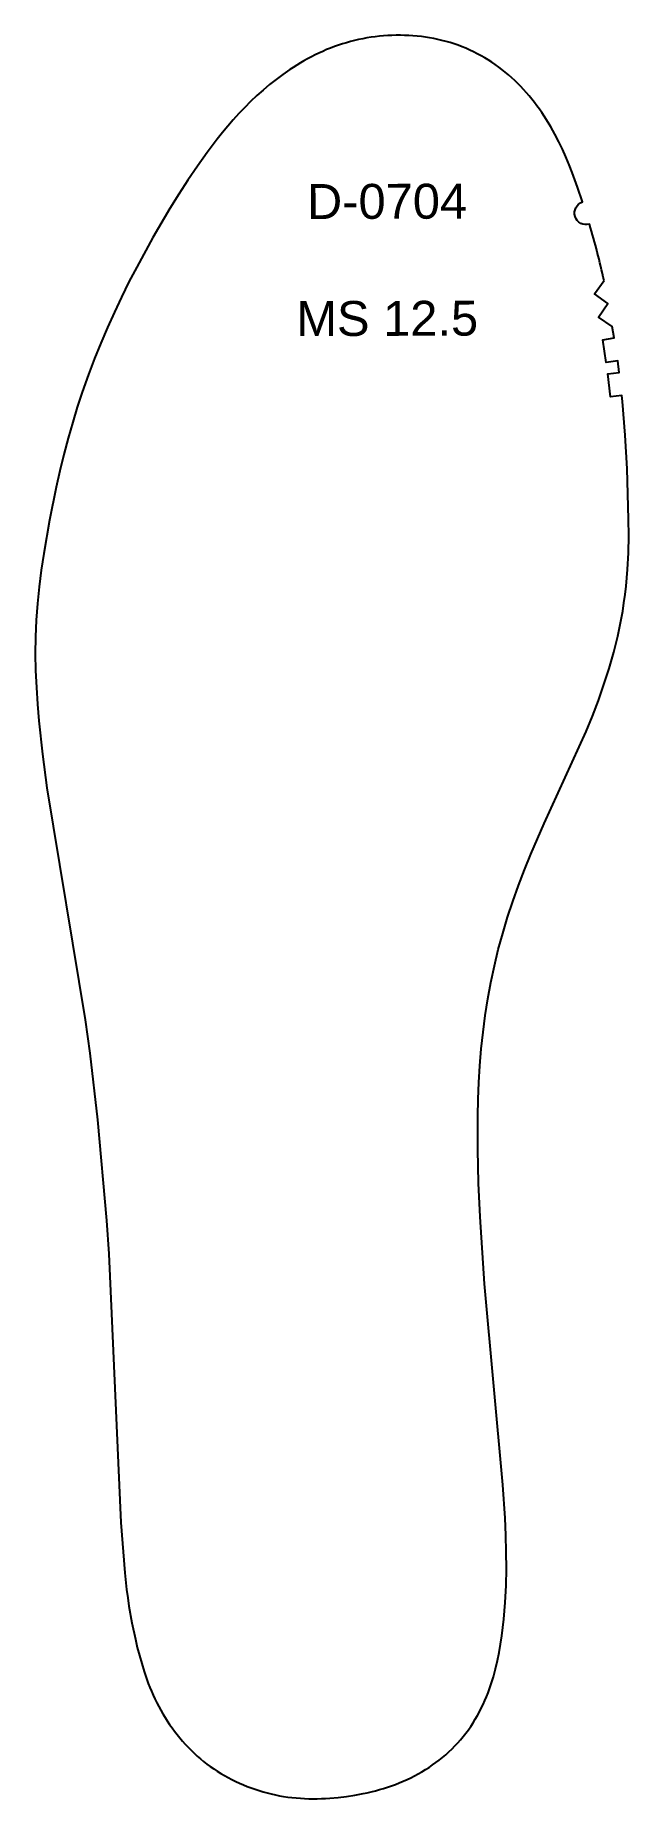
# Model space of a CAD drawing. Header units: millimetres. Extents: x 9 to 2561, y 2 to 334.
# Drawn here: x 1946 to 2047.8, y 31.4 to 334.2 of the extents above; entities that cross this region are included whole.
import ezdxf

# ---------------------------------------------------------------- set-up
doc = ezdxf.new("R2010")
doc.units = ezdxf.units.MM
doc.layers.add('DEFAULT', color=3, linetype='Continuous', true_color=0x00ff00)
doc.layers.add('LAYER_01', color=7, linetype='Continuous', true_color=0xffffff)
doc.styles.add('Arial Regular', font='arial.ttf')

# ---------------------------------------------------------------- blocks, each defined once
blk = doc.blocks.new('_X71')
at = {"layer": 'LAYER_01', "char_height": 6, "attachment_point": 7, "rotation": 0.1549, "style": 'Arial Regular'}
for s, insert, width in [('D-0704', (1992.62, 302.58), 65.8696), ('MS 12.5', (1990.79, 282.47), 73.5)]:
    blk.add_mtext(s, dxfattribs=dict(at, insert=insert, width=width))

msp = doc.modelspace()

# ---------------------------------------------------------------- linework, layer by layer
at = {"layer": 'DEFAULT', "color": 3, "true_color": 0x00ff00}
msp.add_lwpolyline([(2043.6, 292.09, 0.015833), (2041.13, 301.78, -0.994238), (2039.93, 305.59), (2039.06, 308.13), (2038.13, 310.65), (2037.6, 311.99), (2037.04, 313.32), (2036.45, 314.64), (2035.82, 315.94), (2035.16, 317.22), (2034.46, 318.48), (2033.71, 319.72), (2033.32, 320.33), (2032.92, 320.93), (2032.51, 321.52), (2032.09, 322.11), (2031.65, 322.68), (2031.21, 323.25), (2030.75, 323.81), (2030.28, 324.35), (2029.8, 324.89), (2029.3, 325.42), (2028.8, 325.93), (2028.28, 326.44), (2027.75, 326.93), (2027.21, 327.4), (2026.66, 327.87), (2026.09, 328.32), (2025.52, 328.76), (2024.93, 329.18), (2024.34, 329.59), (2023.73, 329.98), (2023.12, 330.35), (2022.49, 330.71), (2021.85, 331.05), (2021.21, 331.38), (2020.56, 331.69), (2019.9, 331.98), (2019.23, 332.25), (2018.55, 332.51), (2017.87, 332.74), (2017.18, 332.96), (2016.49, 333.16), (2015.79, 333.35), (2015.09, 333.51), (2014.38, 333.66), (2013.67, 333.79), (2012.96, 333.9), (2012.25, 334), (2011.53, 334.07), (2010.81, 334.13), (2010.09, 334.18), (2009.37, 334.21), (2008.65, 334.22), (2007.92, 334.22), (2007.2, 334.2), (2006.48, 334.17), (2005.76, 334.12), (2005.04, 334.05), (2004.33, 333.97), (2003.61, 333.88), (2002.9, 333.76), (2002.19, 333.63), (2001.48, 333.49), (2000.78, 333.32), (2000.08, 333.15), (1999.39, 332.95), (1998.69, 332.74), (1998.01, 332.52), (1997.33, 332.27), (1996.65, 332.02), (1995.99, 331.75), (1995.32, 331.46), (1994.67, 331.16), (1994.02, 330.85), (1993.37, 330.52), (1992.73, 330.19), (1992.1, 329.84), (1991.48, 329.47), (1990.86, 329.1), (1990.25, 328.71), (1989.65, 328.32), (1988.46, 327.5), (1987.3, 326.64), (1986.17, 325.74), (1985.07, 324.81), (1983.99, 323.85), (1982.94, 322.86), (1981.92, 321.84), (1980.92, 320.79), (1979.96, 319.72), (1979.01, 318.63), (1978.1, 317.51), (1977.2, 316.38), (1975.47, 314.07), (1973.8, 311.72), (1972.17, 309.34), (1970.59, 306.92), (1969.07, 304.47), (1966.17, 299.47), (1963.39, 294.41), (1962.06, 291.85), (1960.78, 289.26), (1959.55, 286.65), (1958.36, 284.02), (1957.23, 281.37), (1956.15, 278.69), (1955.13, 275.99), (1954.04, 272.9), (1953.19, 270.34), (1952.4, 267.77), (1951.6, 265), (1950.86, 262.21), (1950.17, 259.4), (1949.54, 256.59), (1948.4, 250.93), (1947.42, 245.24), (1946.99, 242.38), (1946.62, 239.52), (1946.33, 236.65), (1946.12, 233.77), (1946, 230.88), (1945.98, 228), (1946.03, 225.11), (1946.16, 222.23), (1946.35, 219.35), (1946.59, 216.47), (1947.19, 210.73), (1947.94, 205), (1954.54, 165.13), (1955.35, 159.41), (1956.66, 147.94), (1958.18, 130.69), (1958.59, 124.93), (1960.65, 78.79), (1961.33, 70.15), (1961.64, 67.28), (1961.84, 65.85), (1962.06, 64.43), (1962.57, 61.59), (1963.16, 58.76), (1963.49, 57.36), (1963.85, 55.96), (1964.24, 54.57), (1964.67, 53.19), (1965.13, 51.82), (1965.38, 51.15), (1965.65, 50.48), (1965.93, 49.81), (1966.22, 49.15), (1966.52, 48.5), (1966.84, 47.85), (1967.17, 47.21), (1967.52, 46.57), (1967.88, 45.95), (1968.25, 45.33), (1968.64, 44.72), (1969.04, 44.12), (1969.45, 43.53), (1969.88, 42.94), (1970.32, 42.37), (1970.77, 41.81), (1971.24, 41.26), (1971.72, 40.72), (1972.21, 40.19), (1972.72, 39.68), (1973.24, 39.18), (1973.77, 38.69), (1974.31, 38.22), (1974.87, 37.76), (1975.44, 37.32), (1976.02, 36.89), (1976.61, 36.48), (1977.22, 36.09), (1977.83, 35.71), (1978.46, 35.35), (1979.09, 35), (1979.73, 34.67), (1980.38, 34.35), (1981.04, 34.05), (1981.7, 33.76), (1982.37, 33.49), (1983.04, 33.23), (1983.72, 32.98), (1984.4, 32.76), (1985.09, 32.54), (1985.79, 32.35), (1986.49, 32.18), (1987.19, 32.02), (1987.9, 31.88), (1988.61, 31.76), (1989.32, 31.65), (1990.04, 31.57), (1990.76, 31.49), (1991.48, 31.44), (1992.2, 31.4), (1992.92, 31.37), (1993.64, 31.36), (1994.36, 31.37), (1995.09, 31.38), (1995.81, 31.42), (1996.53, 31.46), (1997.97, 31.58), (1999.4, 31.75), (2000.83, 31.97), (2002.24, 32.24), (2002.95, 32.39), (2003.65, 32.56), (2004.35, 32.73), (2005.05, 32.92), (2005.74, 33.13), (2006.43, 33.35), (2007.11, 33.58), (2007.79, 33.82), (2008.46, 34.09), (2009.13, 34.36), (2009.79, 34.66), (2010.44, 34.97), (2011.08, 35.29), (2011.72, 35.63), (2012.35, 35.99), (2012.96, 36.37), (2013.57, 36.75), (2014.17, 37.16), (2014.76, 37.58), (2015.33, 38.01), (2015.9, 38.46), (2016.45, 38.93), (2016.99, 39.41), (2017.51, 39.91), (2018.02, 40.42), (2018.51, 40.94), (2018.99, 41.49), (2019.45, 42.04), (2019.89, 42.61), (2020.32, 43.19), (2020.73, 43.79), (2021.12, 44.39), (2021.5, 45.01), (2021.86, 45.63), (2022.21, 46.27), (2022.54, 46.91), (2022.85, 47.56), (2023.15, 48.21), (2023.44, 48.88), (2023.7, 49.55), (2023.96, 50.22), (2024.2, 50.9), (2024.42, 51.59), (2024.63, 52.28), (2024.82, 52.98), (2025, 53.67), (2025.33, 55.08), (2025.61, 56.5), (2025.86, 57.92), (2026.07, 59.35), (2026.25, 60.78), (2026.4, 62.21), (2026.64, 65.09), (2026.78, 67.97), (2026.85, 70.86), (2026.83, 73.75), (2026.75, 76.63), (2026.62, 79.52), (2026.22, 85.27), (2023.07, 119.77), (2022.34, 131.3), (2022.08, 137.06), (2021.93, 142.84), (2021.92, 148.61), (2021.99, 151.5), (2022.12, 154.38), (2022.3, 157.26), (2022.54, 160.14), (2022.84, 163.01), (2023.21, 165.87), (2023.66, 168.72), (2024.18, 171.56), (2024.78, 174.39), (2025.46, 177.19), (2026.23, 179.98), (2027.06, 182.74), (2027.97, 185.48), (2028.94, 188.2), (2029.97, 190.89), (2031.06, 193.57), (2033.35, 198.87), (2040.52, 214.63), (2041.61, 217.31), (2042.64, 220), (2043.59, 222.73), (2044.46, 225.48), (2045.26, 228.26), (2045.63, 229.65), (2045.97, 231.05), (2046.28, 232.46), (2046.56, 233.88), (2046.81, 235.3), (2047.03, 236.73), (2047.22, 238.16), (2047.39, 239.59), (2047.52, 241.03), (2047.63, 242.47), (2047.78, 245.35), (2047.84, 248.24), (2047.83, 251.12), (2047.56, 259.78), (2047.25, 265.54), (2046.78, 271.3), (2046.68, 272.34), (2044.69, 272.13), (2044.24, 276.07), (2046.22, 276.31), (2045.97, 278.3), (2043.98, 278.03), (2043.4, 281.92), (2045.37, 282.25), (2045.02, 284.22), (2042.68, 285.81), (2044.27, 288.15), (2041.96, 289.79)], format="xyb", close=True, dxfattribs=at)

# ---------------------------------------------------------------- block references
at = {"layer": 'LAYER_01'}
msp.add_blockref('_X71', (0, 0), dxfattribs=at)

doc.saveas('drawing.dxf')
